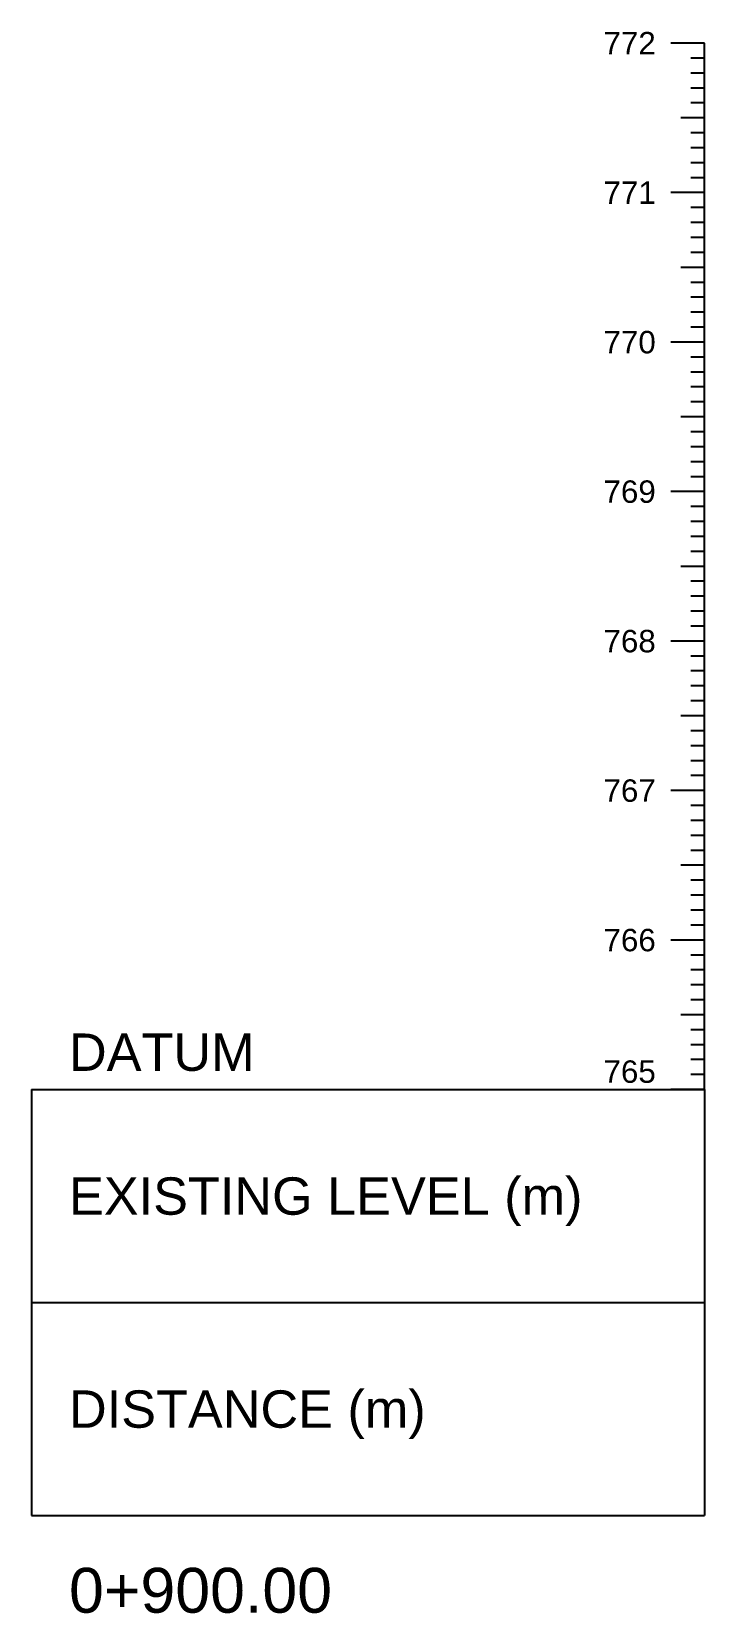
# Model space of a CAD drawing. Header units: millimetres. Extents: x 505 to 14020, y 627 to 6964.
# Drawn here: x 9317.2 to 9362.2, y 5779.7 to 5885.5 of the extents above; entities that cross this region are included whole.
import ezdxf
from ezdxf.enums import TextEntityAlignment as Align

# ---------------------------------------------------------------- set-up
doc = ezdxf.new("R2010")
doc.units = ezdxf.units.MM
doc.layers.add('CS_Drawing', color=7, linetype='Continuous')
doc.styles.get("Standard").update_dxf_attribs({"font": 'arial.ttf'})

msp = doc.modelspace()

# ---------------------------------------------------------------- texts
at = {"layer": 'CS_Drawing'}
for s, p in [('772', (9358.979, 5884.73)), ('771', (9358.979, 5874.73)), ('770', (9358.979, 5864.73)), ('769', (9358.979, 5854.73)), ('768', (9358.979, 5844.73)), ('767', (9358.979, 5834.73)), ('766', (9358.979, 5824.73))]:
    msp.add_text(s, height=1.5, dxfattribs=at).set_placement(p, align=Align.MIDDLE_RIGHT)
for s, height, p in [('DATUM', 2.5, (9319.729, 5817.23)), ('EXISTING LEVEL (m)', 2.5, (9319.729, 5807.605)), ('DISTANCE (m)', 2.5, (9319.729, 5793.355)), ('0+900.00', 3, (9319.729, 5781.23))]:
    msp.add_text(s, height=height, dxfattribs=at).set_placement(p, align=Align.MIDDLE_LEFT)
msp.add_text('765', height=1.5, dxfattribs=at).set_placement((9358.979, 5815.18), align=Align.RIGHT)

# ---------------------------------------------------------------- linework, layer by layer
at = {"layer": 'CS_Drawing'}
for p, q in [((9362.229, 5884.73), (9359.979, 5884.73)), ((9362.229, 5884.73), (9360.654, 5884.73)), ((9362.229, 5884.73), (9361.329, 5884.73)), ((9362.229, 5814.73), (9362.229, 5884.73)), ((9362.229, 5883.73), (9361.329, 5883.73)), ((9362.229, 5882.73), (9361.329, 5882.73)), ((9362.229, 5881.73), (9361.329, 5881.73)), ((9362.229, 5880.73), (9361.329, 5880.73)), ((9362.229, 5879.73), (9360.654, 5879.73)), ((9362.229, 5879.73), (9361.329, 5879.73)), ((9362.229, 5878.73), (9361.329, 5878.73)), ((9362.229, 5877.73), (9361.329, 5877.73)), ((9362.229, 5876.73), (9361.329, 5876.73)), ((9362.229, 5875.73), (9361.329, 5875.73)), ((9362.229, 5874.73), (9359.979, 5874.73)), ((9362.229, 5874.73), (9360.654, 5874.73)), ((9362.229, 5874.73), (9361.329, 5874.73)), ((9362.229, 5873.73), (9361.329, 5873.73)), ((9362.229, 5872.73), (9361.329, 5872.73)), ((9362.229, 5871.73), (9361.329, 5871.73)), ((9362.229, 5870.73), (9361.329, 5870.73)), ((9362.229, 5869.73), (9360.654, 5869.73)), ((9362.229, 5869.73), (9361.329, 5869.73)), ((9362.229, 5868.73), (9361.329, 5868.73)), ((9362.229, 5867.73), (9361.329, 5867.73)), ((9362.229, 5866.73), (9361.329, 5866.73)), ((9362.229, 5865.73), (9361.329, 5865.73)), ((9362.229, 5864.73), (9359.979, 5864.73)), ((9362.229, 5864.73), (9360.654, 5864.73)), ((9362.229, 5864.73), (9361.329, 5864.73)), ((9362.229, 5863.73), (9361.329, 5863.73)), ((9362.229, 5862.73), (9361.329, 5862.73)), ((9362.229, 5861.73), (9361.329, 5861.73)), ((9362.229, 5860.73), (9361.329, 5860.73)), ((9362.229, 5859.73), (9360.654, 5859.73)), ((9362.229, 5859.73), (9361.329, 5859.73)), ((9362.229, 5858.73), (9361.329, 5858.73)), ((9362.229, 5857.73), (9361.329, 5857.73)), ((9362.229, 5856.73), (9361.329, 5856.73)), ((9362.229, 5855.73), (9361.329, 5855.73)), ((9362.229, 5854.73), (9359.979, 5854.73)), ((9362.229, 5854.73), (9360.654, 5854.73)), ((9362.229, 5854.73), (9361.329, 5854.73)), ((9362.229, 5853.73), (9361.329, 5853.73)), ((9362.229, 5852.73), (9361.329, 5852.73)), ((9362.229, 5851.73), (9361.329, 5851.73)), ((9362.229, 5850.73), (9361.329, 5850.73)), ((9362.229, 5849.73), (9360.654, 5849.73)), ((9362.229, 5849.73), (9361.329, 5849.73)), ((9362.229, 5848.73), (9361.329, 5848.73)), ((9362.229, 5847.73), (9361.329, 5847.73)), ((9362.229, 5846.73), (9361.329, 5846.73)), ((9362.229, 5845.73), (9361.329, 5845.73)), ((9362.229, 5844.73), (9359.979, 5844.73)), ((9362.229, 5844.73), (9360.654, 5844.73)), ((9362.229, 5844.73), (9361.329, 5844.73)), ((9362.229, 5843.73), (9361.329, 5843.73)), ((9362.229, 5842.73), (9361.329, 5842.73)), ((9362.229, 5841.73), (9361.329, 5841.73)), ((9362.229, 5840.73), (9361.329, 5840.73)), ((9362.229, 5839.73), (9360.654, 5839.73)), ((9362.229, 5839.73), (9361.329, 5839.73)), ((9362.229, 5838.73), (9361.329, 5838.73)), ((9362.229, 5837.73), (9361.329, 5837.73)), ((9362.229, 5836.73), (9361.329, 5836.73)), ((9362.229, 5835.73), (9361.329, 5835.73)), ((9362.229, 5834.73), (9359.979, 5834.73)), ((9362.229, 5834.73), (9360.654, 5834.73)), ((9362.229, 5834.73), (9361.329, 5834.73)), ((9362.229, 5833.73), (9361.329, 5833.73)), ((9362.229, 5832.73), (9361.329, 5832.73)), ((9362.229, 5831.73), (9361.329, 5831.73)), ((9362.229, 5830.73), (9361.329, 5830.73)), ((9362.229, 5829.73), (9360.654, 5829.73)), ((9362.229, 5829.73), (9361.329, 5829.73)), ((9362.229, 5828.73), (9361.329, 5828.73)), ((9362.229, 5827.73), (9361.329, 5827.73)), ((9362.229, 5826.73), (9361.329, 5826.73)), ((9362.229, 5825.73), (9361.329, 5825.73)), ((9362.229, 5824.73), (9359.979, 5824.73)), ((9362.229, 5824.73), (9360.654, 5824.73)), ((9362.229, 5824.73), (9361.329, 5824.73)), ((9362.229, 5823.73), (9361.329, 5823.73)), ((9362.229, 5822.73), (9361.329, 5822.73)), ((9362.229, 5821.73), (9361.329, 5821.73)), ((9362.229, 5820.73), (9361.329, 5820.73)), ((9362.229, 5819.73), (9360.654, 5819.73)), ((9362.229, 5819.73), (9361.329, 5819.73)), ((9362.229, 5818.73), (9361.329, 5818.73)), ((9362.229, 5817.73), (9361.329, 5817.73)), ((9362.229, 5816.73), (9361.329, 5816.73)), ((9362.229, 5815.73), (9361.329, 5815.73)), ((9317.229, 5814.73), (9362.229, 5814.73)), ((9317.229, 5814.73), (9317.229, 5786.23)), ((9362.229, 5814.73), (9359.979, 5814.73)), ((9362.229, 5814.73), (9360.654, 5814.73)), ((9362.229, 5814.73), (9361.329, 5814.73)), ((9362.229, 5814.73), (9362.229, 5786.23)), ((9317.229, 5800.48), (9362.229, 5800.48)), ((9317.229, 5786.23), (9362.229, 5786.23))]:
    msp.add_line(p, q, dxfattribs=at)

msp.set_redraw_order([(e.dxf.handle, doc.entitydb.next_handle()) for e in msp.query("TEXT MTEXT ATTDEF DIMENSION ARC_DIMENSION")])  # texts and dimensions are drawn at this point

doc.saveas('drawing.dxf')
